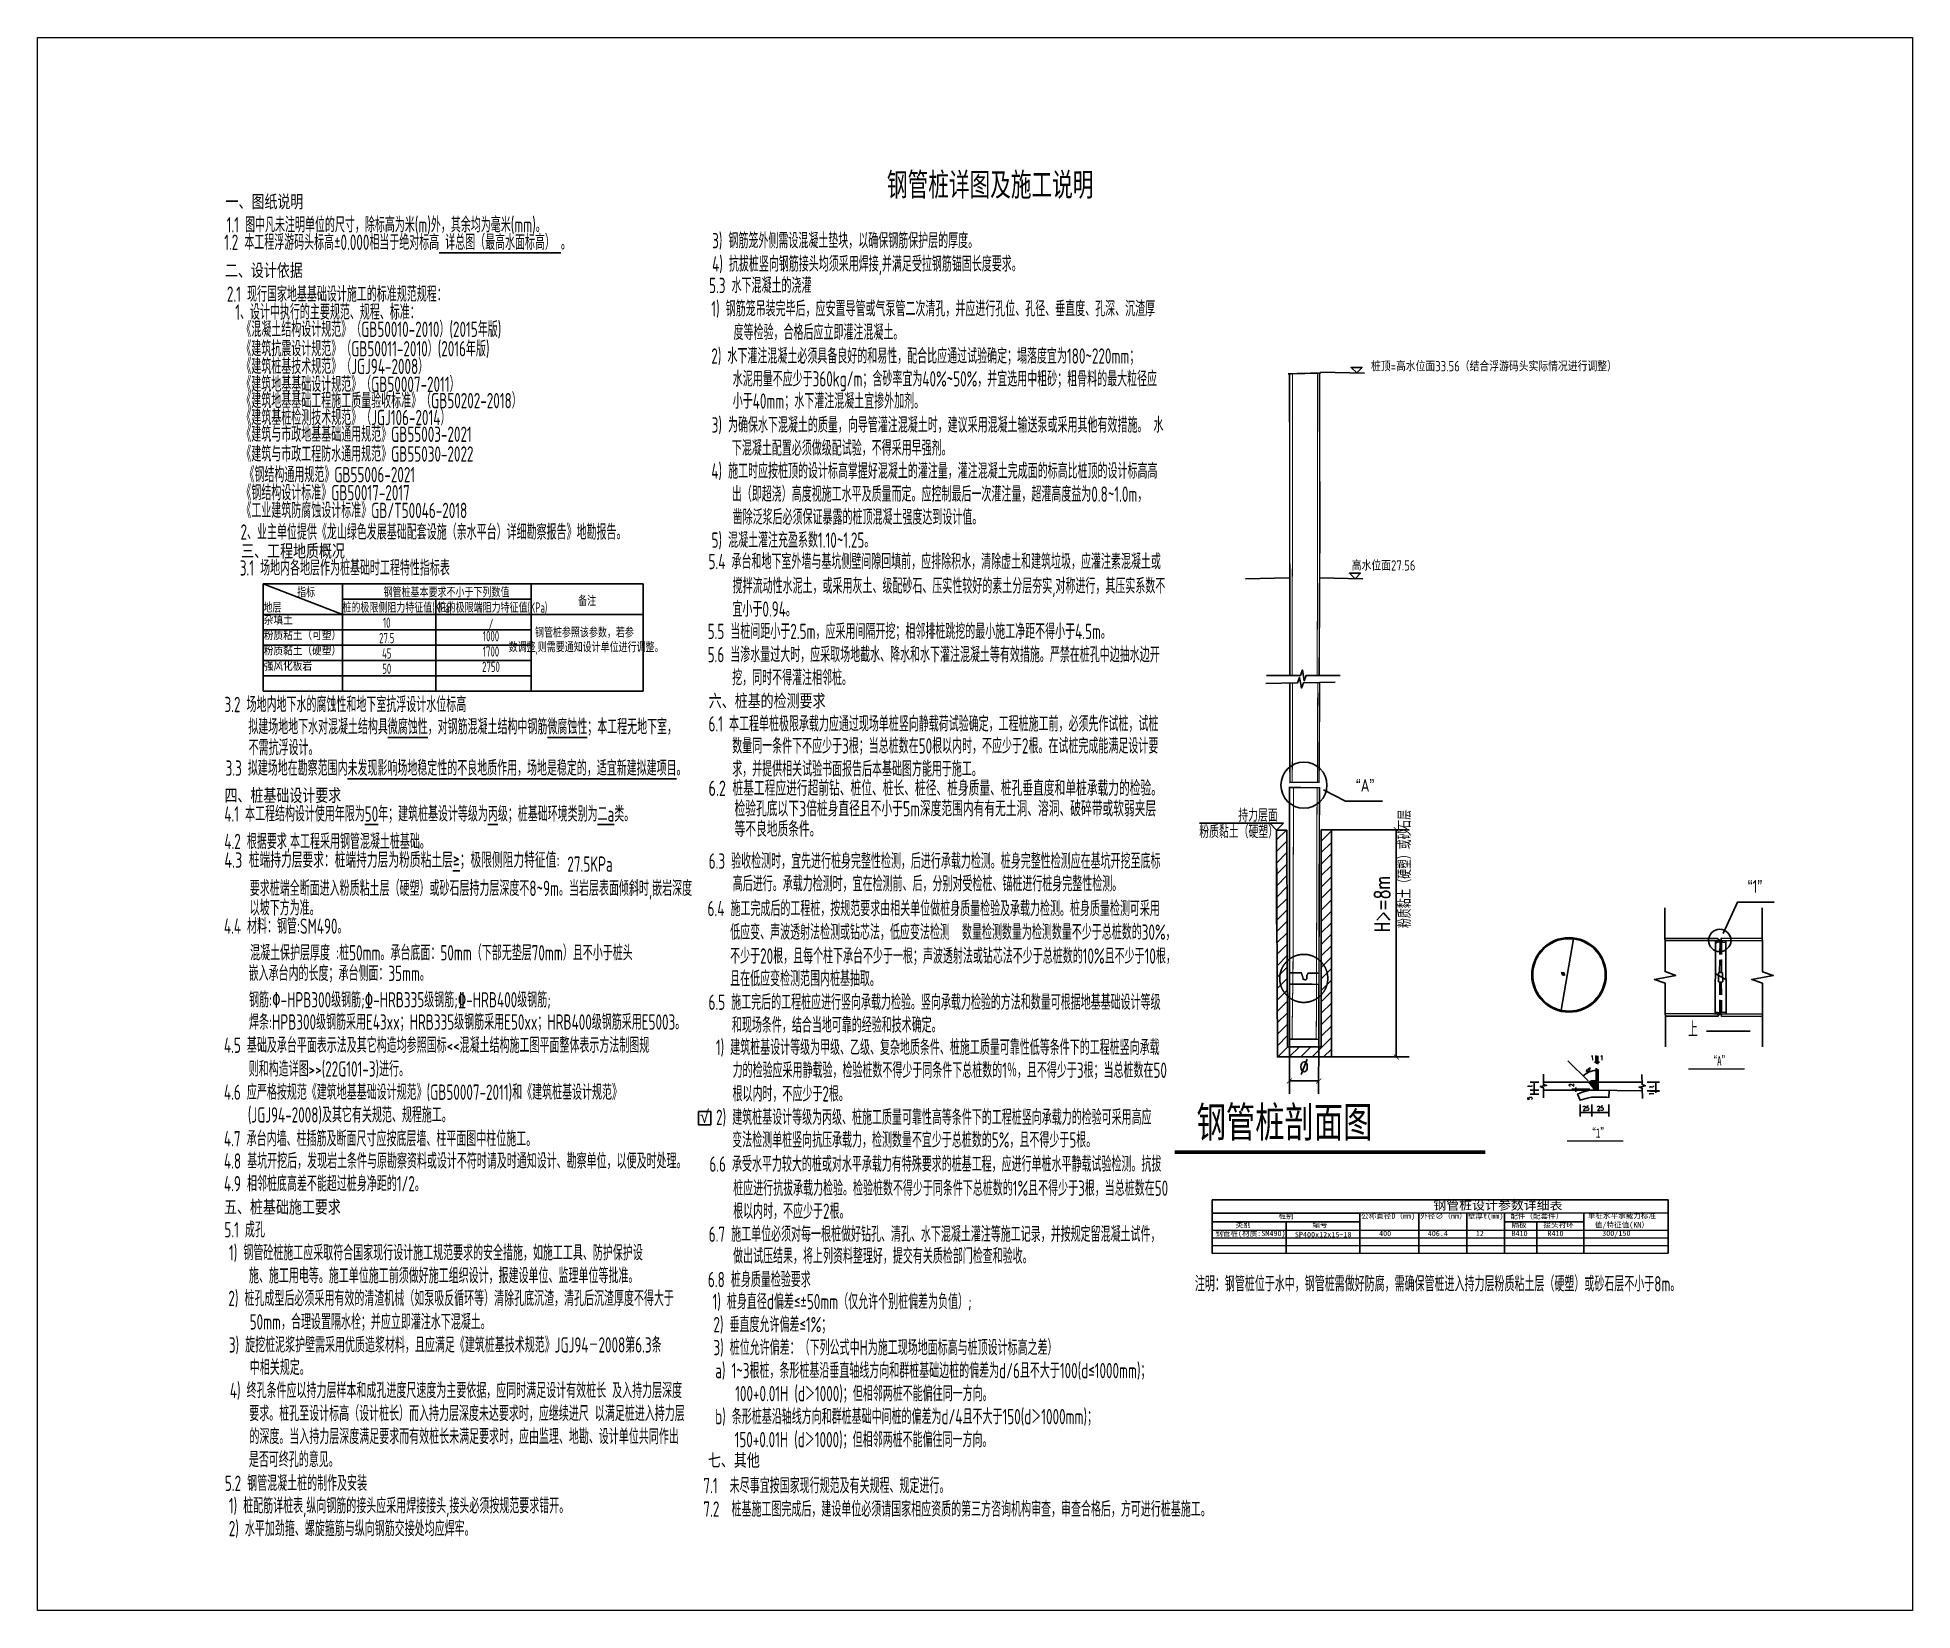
# Model space of a CAD drawing. Header units: millimetres. Extents: x 114090 to 150763, y -7345539 to -7314774.
import ezdxf
from ezdxf.enums import TextEntityAlignment as Align

# ---------------------------------------------------------------- set-up
doc = ezdxf.new("R2010")
doc.units = ezdxf.units.MM
doc.header["$LTSCALE"] = 1000
doc.header["$MEASUREMENT"] = 0
doc.linetypes.add('DASH', pattern=[0.35, 0.25, -0.1])
doc.linetypes.add('x', pattern=[5, 3, -2])
for name, color, linetype in [('001图框', 3, 'Continuous'), ('1', 7, 'Continuous'), ('DIM_LEAD', 3, 'Continuous'), ('DIM_SYMB', 3, 'Continuous'), ('PUB_DIM', 64, 'Continuous'), ('PUB_TEXT', 7, 'Continuous'), ('S-BEAM-DASH', 4, 'DASH'), ('SYMBT', 7, 'Continuous'), ('TEXT', 7, 'Continuous'), ('内衬', 210, 'x'), ('总说明文字', 2, 'Continuous'), ('选择框', 6, 'Continuous')]:
    doc.layers.add(name, color=color, linetype=linetype)
doc.layers.add('独立基础', color=110, linetype='Continuous', lineweight=18)
doc.styles.add('-黑体', font='simhei.ttf', dxfattribs={"width": 0.8})
doc.styles.add('_TCH_DIM', font='SIMPLEX', dxfattribs={"bigfont": 'GBCBIG'})
doc.styles.add('_TCH_DIM_T3', font='SIMPLEX', dxfattribs={"width": 0.705882, "bigfont": 'GBCBIG'})
doc.styles.add('H1', font='')
doc.styles.add('TSSD_Dimension', font='tssdeng.shx', dxfattribs={"width": 0.75, "bigfont": 'Hztxt.shx'})
doc.styles.add('TSSD_NORM', font='Tssdeng.shx', dxfattribs={"width": 0.7, "bigfont": 'hztxt.shx'})
doc.styles.add('XJY-TSSD', font='tssdeng.shx', dxfattribs={"width": 0.7, "bigfont": 'hztxt.shx'})
doc.styles.get('H1').set_extended_font_data('SimSun')
doc.dimstyles.new('_TCH_ARCH&&100', dxfattribs={"dimtxt": 297.5, "dimasz": 100, "dimexe": 250, "dimexo": 0, "dimgap": 126.25, "dimtad": 1, "dimdec": 0, "dimzin": 0, "dimdsep": 46, "dimtxsty": '_TCH_DIM_T3', "dimblk": 'ARCHTICK', "dimcen": 0.09, "dimclrt": 7, "dimazin": 2, "dimtfac": 1, "dimtdec": 0, "dimtix": 1, "dimtmove": 2, "dimatfit": 3, "dimfxl": 100, "dimtolj": 1, "dimtzin": 0, "dimarcsym": 0})
doc.dimstyles.new('_TCH_ARCH&&30', dxfattribs={"dimtxt": 89.25, "dimasz": 30, "dimexe": 75, "dimexo": 90, "dimgap": 37.875, "dimtad": 1, "dimdec": 0, "dimzin": 0, "dimdsep": 46, "dimtxsty": '_TCH_DIM_T3', "dimblk": 'ARCHTICK', "dimcen": 0.09, "dimclrt": 7, "dimazin": 2, "dimtfac": 1, "dimtdec": 0, "dimtix": 1, "dimtmove": 2, "dimatfit": 3, "dimfxl": 30, "dimtolj": 1, "dimtzin": 0, "dimarcsym": 0})

msp = doc.modelspace()

# ---------------------------------------------------------------- texts
at = {"style": 'H1', "width": 0.651}
msp.add_text('钢管桩详图及施工说明', height=455, dxfattribs=at).set_placement((130703.4, -7317877.1))
at = {"color": 7, "linetype": 'ByBlock', "style": 'TSSD_Dimension', "width": 0.8}
for s, height, p in [('桩顶=高水位面33.56（结合浮游码头实际情况进行调整）', 200, (140172.1, -7321302.3)), ('高水位面27.56', 200, (139795.4, -7325199.5)), ('“A”', 250, (139877.7, -7329526.1)), ('“1”', 250, (147539.5, -7331502.8))]:
    msp.add_text(s, height=height, dxfattribs=at).set_placement(p)
at = {"color": 7, "insert": (144422.7, -7334967.5), "char_height": 50, "width": 4.262, "attachment_point": 5, "rotation": 23.00247, "style": '_TCH_DIM'}
msp.add_mtext('\\A1;45°', dxfattribs=at)
at = {"layer": '001图框', "color": 3, "linetype": 'Continuous', "style": 'H1', "width": 0.7}
for s, height, p in [('“A”', 180, (146770.7, -7334880.6)), ('钢管桩剖面图', 600, (136761.8, -7336286.6)), ('“1”', 180, (144399.5, -7336288.6))]:
    msp.add_text(s, height=height, dxfattribs=at).set_placement(p)
at = {"layer": 'PUB_TEXT', "style": '_TCH_DIM', "width": 0.705882}
msp.add_text('上', height=297.5, dxfattribs=at).set_placement((146374.9, -7334321.4))
at = {"layer": 'SYMBT', "color": 2}
for s, insert, char_height, width, attachment_point in [('{\\f宋体|b1|i0|c134;桩别', (138510.4, -7337770.7), 105.833, 2875.5, 2), ('{\\f宋体|b1|i0|c134;公称直径D（mm)', (140506.3, -7337770.7), 105.833, 1433.25, 2), ('{\\f宋体|b1|i0|c134;外径∅（mm）', (141589.1, -7337770.7), 105.833, 1433.25, 2), ('{\\fSimSun|b1|i0|c134|p2;钢管桩设计参数详细表}', (142654.5, -7337514.7), 185.208, 15855.75, 2), ('{\\f宋体|b1|i0|c134;壁厚t(mm)', (142415.1, -7337770.7), 105.833, 731.784, 2), ('{\\f宋体|b1|i0|c134;配件（配套件）', (143414.9, -7337770.7), 105.833, 2875.5, 2), ('{\\f宋体|b1|i0|c134;单桩水平承载力标准值/特征值(KN）', (145079.1, -7337766.2), 105.833, 1433.25, 2), ('{\\fSimSun|b0|i0|c134|p2;钢管桩(材质:SM490)}', (137126.9, -7338111.3), 105.833, 1433.25, 1), ('{\\f宋体|b1|i0|c134;类别', (137524.5, -7337941), 105.833, 1433.25, 1), ('{\\fSimSun|b0|i0|c134|p2;SP400x12x15~18}', (138682.4, -7338132.8), 105.833, 1433.25, 1), ('{\\f宋体|b1|i0|c134;编号', (139026.5, -7337941), 105.833, 1433.25, 1), ('{\\fSimSun|b0|i0|c134|p2;400}', (140329.4, -7338111.3), 105.833, 1433.25, 1), ('{\\fSimSun|b0|i0|c134|p2;406.4}', (141280.8, -7338111.3), 105.833, 1433.25, 1), ('{\\fSimSun|b0|i0|c134|p2;12}', (142221, -7338111.3), 105.833, 1433.25, 1), ('{\\fSimSun|b0|i0|c134|p2;B410}', (142918.4, -7338111.3), 105.833, 1433.25, 1), ('{\\f宋体|b1|i0|c134;隔板', (142918.4, -7337941), 105.833, 1433.25, 1), ('{\\f宋体|b1|i0|c134;接头衬环', (143545.1, -7337941), 105.833, 1433.25, 1), ('{\\fSimSun|b0|i0|c134|p2;R410}', (143622.4, -7338111.3), 105.833, 1433.25, 1), ('{\\fSimSun|b0|i0|c134|p2;300/150}', (144693.1, -7338106.8), 105.833, 1433.25, 1)]:
    msp.add_mtext(s, dxfattribs=dict(at, insert=insert, char_height=char_height, width=width, attachment_point=attachment_point))
at = {"layer": 'TEXT', "style": 'TSSD_NORM', "width": 0.7}
for s, p in [('持力层面', (137576.2, -7330111.9)), ('粉质黏土（硬塑）', (136813.3, -7330432.6))]:
    msp.add_text(s, height=250, dxfattribs=at).set_placement(p)
msp.add_text('粉质黏土（硬塑）或砂石层', height=250, rotation=90, dxfattribs=at).set_placement((140953.9, -7332190))
at = {"layer": '总说明文字', "style": '-黑体', "width": 0.744}
for s, p in [('一、图纸说明', (118529.6, -7318108.5)), ('二、设计依据', (118517.1, -7319452.2)), ('三、工程地质概况', (119088.3, -7324940.8)), ('六、桩基的检测要求', (128360.7, -7327871.8)), ('四、桩基础设计要求', (118888.9, -7329720.8)), ('五、桩基础施工要求', (118879.7, -7337772.1)), ('七、其他', (127710.1, -7342723.4))]:
    msp.add_text(s, height=250, dxfattribs=at).set_placement(p, align=Align.CENTER)
at = {"layer": '总说明文字'}
for s, height, style, width, p in [('1.1 图中凡未注明单位的尺寸，除标高为米(m)外，其余均为毫米(mm)。', 300, 'XJY-TSSD', 0.651, (117789.9, -7318586.3)), ('3) 钢筋笼外侧需设混凝土垫块，以确保钢筋保护层的厚度。', 300, 'XJY-TSSD', 0.651, (127285.5, -7318897)), ('4) 抗拔桩竖向钢筋接头均须采用焊接,并满足受拉钢筋锚固长度要求。', 300, 'XJY-TSSD', 0.651, (127285.5, -7319352.9)), ('5.3 水下混凝土的浇灌', 300, 'XJY-TSSD', 0.651, (127225.2, -7319773.3)), ('2.1 现行国家地基基础设计施工的标准规范规程：', 300, 'XJY-TSSD', 0.651, (117794, -7319943.3)), ('1、设计中执行的主要规范、规程、标准：', 300, 'XJY-TSSD', 0.651, (117957.8, -7320294.3, 0)), ('1) 钢筋笼吊装完毕后，应安置导管或气泵管二次清孔，并应进行孔位、孔径、垂直度、孔深、沉渣厚', 300, 'XJY-TSSD', 0.651, (127269.3, -7320228.3)), ('《混凝土结构设计规范》（GB50010-2010）(2015年版)', 300, 'XJY-TSSD', 0.651, (118077.5, -7320630.9)), ('度等检验，合格后应立即灌注混凝土。', 300, 'XJY-TSSD', 0.651, (127704.9, -7320689.7)), ('《建筑抗震设计规范》（GB50011-2010）(2016年版)', 300, 'XJY-TSSD', 0.651, (118077.5, -7321011)), ('2) 水下灌注混凝土必须具备良好的和易性，配合比应通过试验确定；塌落度宜为180~220mm；', 300, 'XJY-TSSD', 0.651, (127269.3, -7321153.7)), ('《建筑桩基技术规范》（JGJ94-2008）', 300, 'XJY-TSSD', 0.651, (118077.5, -7321356.7)), ('水泥用量不应少于360kg/m；含砂率宜为40%%%~50%%%，并宜选用中粗砂；粗骨料的最大粒径应', 300, 'XJY-TSSD', 0.651, (127688.7, -7321600.7)), ('《建筑地基基础设计规范》（GB50007-2011）', 300, 'XJY-TSSD', 0.651, (118077.5, -7321705.8)), ('《建筑地基基础工程施工质量验收标准》（GB50202-2018）', 300, 'XJY-TSSD', 0.651, (118077.5, -7322026.4)), ('《建筑基桩检测技术规范》（JGJ106-2014）', 300, 'XJY-TSSD', 0.651, (118077.5, -7322356.4)), ('小于40mm；水下灌注混凝土宜掺外加剂。', 300, 'XJY-TSSD', 0.651, (127688.7, -7322034.4)), ('《建筑与市政地基基础通用规范》GB55003-2021', 300, 'XJY-TSSD', 0.651, (118077.5, -7322683.4)), ('《建筑与市政工程防水通用规范》GB55030-2022', 300, 'XJY-TSSD', 0.651, (118077.5, -7323070)), ('《钢结构设计标准》GB50017-2017', 300, 'XJY-TSSD', 0.651, (118077.5, -7323826.7)), ('   《钢结构通用规范》GB55006-2021                     ', 300, 'XJY-TSSD', 0.651, (117782.3, -7323473.7)), ('《工业建筑防腐蚀设计标准》GB/T50046-2018', 300, 'XJY-TSSD', 0.651, (118077.5, -7324173.5)), ('2、业主单位提供《龙山绿色发展基础配套设施（亲水平台）详细勘察报告》地勘报告。', 300, 'XJY-TSSD', 0.651, (118061, -7324595.7, 0)), ('3.1 场地内各地层作为桩基础时工程特性指标表', 300, 'XJY-TSSD', 0.651, (118046.8, -7325298)), ('5.4 承台和地下室外墙与基坑侧壁间隙回填前，应排除积水，清除虚土和建筑垃圾，应灌注素混凝土或', 300, 'XJY-TSSD', 0.651, (127215.1, -7325172.6)), ('搅拌流动性水泥土，或采用灰土、级配砂石、压实性较好的素土分层夯实,对称进行，其压实系数不', 300, 'XJY-TSSD', 0.651, (127687.2, -7325650.4)), ('宜小于0.94。', 300, 'XJY-TSSD', 0.651, (127682.7, -7326102.3)), ('5.5 当桩间距小于2.5m，应采用间隔开挖；相邻排桩跳挖的最小施工净距不得小于4.5m。', 300, 'XJY-TSSD', 0.651, (127197, -7326539.8)), ('5.6 当渗水量过大时，应采取场地截水、降水和水下灌注混凝土等有效措施。严禁在桩孔中边抽水边开', 300, 'XJY-TSSD', 0.651, (127197, -7326993.4)), ('挖，同时不得灌注相邻桩。', 300, 'XJY-TSSD', 0.651, (127677.1, -7327445.2)), ('3.2 场地内地下水的腐蚀性和地下室抗浮设计水位标高', 300, 'XJY-TSSD', 0.651, (117747.3, -7327969.4)), ('6.1 本工程单桩极限承载力应通过现场单桩竖向静载荷试验确定，工程桩施工前，必须先作试桩，试桩', 300, 'XJY-TSSD', 0.651, (127214.2, -7328347.7)), ('数量同一条件下不应少于3根；当总桩数在50根以内时，不应少于2根。在试桩完成能满足设计要', 300, 'XJY-TSSD', 0.651, (127678.2, -7328779)), ('求，并提供相关试验书面报告后本基础图方能用于施工。', 300, 'XJY-TSSD', 0.651, (127678.2, -7329229)), ('4.2 根据要求,本工程采用钢管混凝土桩基础。', 300, 'XJY-TSSD', 0.651, (117744.8, -7330647.7)), ('6.3 验收检测时，宜先进行桩身完整性检测，后进行承载力检测。桩身完整性检测应在基坑开挖至底标', 300, 'XJY-TSSD', 0.651, (127217.8, -7331031.4)), ('高后进行。承载力检测时，宜在检测前、后，分别对受检桩、锚桩进行桩身完整性检测。', 300, 'XJY-TSSD', 0.651, (127689.1, -7331474.9)), ('6.4 施工完成后的工程桩，按规范要求由相关单位做桩身质量检验及承载力检测。桩身质量检测可采用', 300, 'XJY-TSSD', 0.651, (127195.4, -7331960.2)), ('低应变、声波透射法检测或钻芯法，低应变法检测  数量检测数量为检测数量不少于总桩数的30%%%，', 300, 'XJY-TSSD', 0.651, (127638.5, -7332421.2)), ('不少于20根，且每个柱下承台不少于一根；声波透射法或钻芯法不少于总桩数的10%%%且不少于10根，', 300, 'XJY-TSSD', 0.651, (127637.6, -7332888.5)), ('且在低应变检测范围内桩基抽取。', 300, 'XJY-TSSD', 0.651, (127637.6, -7333331.2)), ('钢筋:\x82-HPB300级钢筋;\x83-HRB335级钢筋;\x84-HRB400级钢筋;', 300, 'XJY-TSSD', 0.651, (118227.9, -7333744.9)), ('6.5 施工完后的工程桩应进行竖向承载力检验。竖向承载力检验的方法和数量可根据地基基础设计等级', 300, 'XJY-TSSD', 0.651, (127214.3, -7333791.6)), ('焊条:HPB300级钢筋采用E43xx；HRB335级钢筋采用E50xx；HRB400级钢筋采用E5003。', 300, 'XJY-TSSD', 0.651, (118227.9, -7334179.3)), ('和现场条件，结合当地可靠的经验和技术确定。', 300, 'XJY-TSSD', 0.651, (127672.7, -7334237.9)), ('4.5 基础及承台平面表示法及其它构造均参照国标<<混凝土结构施工图平面整体表示方法制图规', 300, 'XJY-TSSD', 0.651, (117737, -7334633.8)), ('则和构造详图>>(22G101-3)进行。 ', 300, 'XJY-TSSD', 0.651, (118222.3, -7335097.1)), ('4.6 应严格按规范《建筑地基基础设计规范》(GB50007-2011)和《建筑桩基设计规范》', 300, 'XJY-TSSD', 0.651, (117737, -7335551.4)), ('(JGJ94-2008)及其它有关规范、规程施工。', 300, 'XJY-TSSD', 0.651, (118204.4, -7335995.9)), ('√', 250, 'TSSD_NORM', 0.93, (127046.2, -7336002.1)), ('4.7 承台内墙、柱插筋及断面尺寸应按底层墙、柱平面图中柱位施工。 ', 300, 'XJY-TSSD', 0.651, (117737, -7336461.5)), ('4.8 基坑开挖后，发现岩土条件与原勘察资料或设计不符时请及时通知设计、勘察单位，以便及时处理。 ', 300, 'XJY-TSSD', 0.651, (117737, -7336897.5)), ('6.6 承受水平力较大的桩或对水平承载力有特殊要求的桩基工程，应进行单桩水平静载试验检测。抗拔', 300, 'XJY-TSSD', 0.651, (127230.9, -7336957.9)), ('4.9 相邻桩底高差不能超过桩身净距的1/2。', 300, 'XJY-TSSD', 0.651, (117737, -7337341.2)), ('桩应进行抗拔承载力检验。检验桩数不得少于同条件下总桩数的1%%%且不得少于3根，当总桩数在50', 300, 'XJY-TSSD', 0.651, (127696.5, -7337430)), ('根以内时，不应少于2根。', 300, 'XJY-TSSD', 0.651, (127696.5, -7337880)), ('5.1 成孔', 300, 'XJY-TSSD', 0.651, (117745.7, -7338241.3)), ('6.7 施工单位必须对每一根桩做好钻孔、清孔、水下混凝土灌注等施工记录，并按规定留混凝土试件，', 300, 'XJY-TSSD', 0.651, (127218.7, -7338329.2)), ('1) 钢管砼桩施工应采取符合国家现行设计施工规范要求的安全措施，如施工工具、防护保护设', 300, 'XJY-TSSD', 0.651, (117835.7, -7338692.2)), ('做出试压结果，将上列资料整理好，提交有关质检部门检查和验收。', 300, 'XJY-TSSD', 0.651, (127695, -7338756.3)), ('施、施工用电等。施工单位施工前须做好施工组织设计，报建设单位、监理单位等批准。', 300, 'XJY-TSSD', 0.651, (118226.4, -7339140.1)), ('6.8 桩身质量检验要求', 300, 'XJY-TSSD', 0.651, (127202.8, -7339217)), ('2) 桩孔成型后必须采用有效的清渣机械（如泵吸反循环等）清除孔底沉渣，清孔后沉渣厚度不得大于', 300, 'XJY-TSSD', 0.651, (117823.7, -7339584.3)), ('注明：钢管桩位于水中，钢管桩需做好防腐，需确保管桩进入持力层粉质粘土层（硬塑）或砂石层不小于8m。', 300, 'XJY-TSSD', 0.651, (136727.8, -7339299.8)), ('1) 桩身直径d偏差≤%%P50mm（仅允许个别桩偏差为负值）;', 300, 'XJY-TSSD', 0.651, (127293.5, -7339647.3)), ('50mm，合理设置隔水栓；并应立即灌注水下混凝土。', 300, 'XJY-TSSD', 0.651, (118239.9, -7340043.7)), ('2) 垂直度允许偏差≤1%%%；', 300, 'XJY-TSSD', 0.651, (127310.4, -7340097.3)), ('3) 旋挖桩泥浆护壁需采用优质造浆材料，且应满足《建筑桩基技术规范》JGJ94－2008第6.3条', 300, 'XJY-TSSD', 0.651, (117832.7, -7340494.4)), ('3) 桩位允许偏差：（下列公式中H为施工现场地面标高与桩顶设计标高之差）', 300, 'XJY-TSSD', 0.651, (127310.4, -7340547.3)), ('中相关规定。', 300, 'XJY-TSSD', 0.651, (118242.6, -7340935.8)), ('a) 1~3根桩，条形桩基沿垂直轴线方向和群桩基础边桩的偏差为d/6且不大于100(d≤1000mm)；', 300, 'XJY-TSSD', 0.651, (127344.6, -7340997.3, 65.7)), ('4) 终孔条件应以持力层样本和成孔进度尺速度为主要依据，应同时满足设计有效桩长 及入持力层深度', 300, 'XJY-TSSD', 0.651, (117852.3, -7341386.6)), ('100+0.01H (d＞1000)；但相邻两桩不能偏往同一方向。', 300, 'XJY-TSSD', 0.651, (127735.6, -7341447.3)), ('要求。桩孔至设计标高（设计桩长）而入持力层深度未达要求时，应继续进尺 以满足桩进入持力层', 300, 'XJY-TSSD', 0.651, (118232.6, -7341836.6)), ('b) 条形桩基沿轴线方向和群桩基础中间桩的偏差为d/4且不大于150(d＞1000mm)；', 300, 'XJY-TSSD', 0.651, (127344.6, -7341897.3)), ('的深度。当入持力层深度满足要求而有效桩长未满足要求时，应由监理、地勘、设计单位共同作出', 300, 'XJY-TSSD', 0.651, (118235, -7342286.6)), ('150+0.01H (d＞1000)；但相邻两桩不能偏往同一方向。', 300, 'XJY-TSSD', 0.651, (127724.2, -7342347.2)), ('是否可终孔的意见。', 300, 'XJY-TSSD', 0.651, (118224.7, -7342736.6)), ('5.2 钢管混凝土桩的制作及安装', 300, 'XJY-TSSD', 0.651, (117755.3, -7343200.9)), ('7.1  未尽事宜按国家现行规范及有关规程、规定进行。', 300, 'XJY-TSSD', 0.651, (127114.2, -7343247.2)), ('1) 桩配筋详桩表,纵向钢筋的接头应采用焊接接头,接头必须按规范要求错开。', 300, 'XJY-TSSD', 0.651, (117831.8, -7343640.4)), ('7.2  桩基施工图完成后，建设单位必须请国家相应资质的第三方咨询机构审查，审查合格后，方可进行桩基施工。', 300, 'XJY-TSSD', 0.651, (127114.2, -7343705.7)), ('2) 水平加劲箍、螺旋箍筋与纵向钢筋交接处均应焊牢。', 300, 'XJY-TSSD', 0.651, (117831.8, -7344085.7))]:
    msp.add_text(s, height=height, dxfattribs=dict(at, style=style, width=width)).set_placement(p)
at = {"layer": '总说明文字', "color": 2, "style": 'XJY-TSSD'}
for s, height, width, p in [('1.2 本工程浮游码头标高%%P0.000相当于绝对标高%%U 详总图（最高水面标高） %%U。', 300, 0.65, (117741.8, -7319018.6)), ('杂填土', 200, 0.7, (118516.3, -7326320.8)), ('粉质粘土（可塑）', 200, 0.7, (118516.3, -7326620.8)), ('粉质黏土（硬塑）', 200, 0.7, (118515.5, -7326920.8)), ('强风化板岩', 200, 0.7, (118515.5, -7327220.8)), ('6.2 桩基工程应进行超前钻、桩位、桩长、桩径、桩身质量、桩孔垂直度和单桩承载力的检验。', 300, 0.7, (127214.2, -7329697.7)), ('    检验孔底以下3倍桩身直径且不小于5m深度范围内有有无土洞、溶洞、破碎带或软弱夹层', 300, 0.7, (127214.2, -7330097.7)), ('4.1 本工程结构设计使用年限为%%U50%%U年；建筑桩基设计等级为%%U丙%%U级；桩基础环境类别为%%U二a%%U类。', 300, 0.65, (117744.8, -7330199.1)), ('    等不良地质条件。', 300, 0.7, (127214.2, -7330497.7)), ('4.4 材料：钢管:SM490。', 300, 0.65, (117736.9, -7332394.7))]:
    msp.add_text(s, height=height, dxfattribs=dict(at, width=width)).set_placement(p, align=Align.BOTTOM_LEFT)
at = {"layer": '总说明文字', "color": 4, "style": 'XJY-TSSD', "width": 0.651}
for s, p in [('3) 为确保水下混凝土的质量，向导管灌注混凝土时，建议采用混凝土输送泵或采用其他有效措施。 水', (127276.9, -7322502.4)), ('下混凝土配置必须做级配试验，不得采用早强剂。', (127672, -7322954.6)), ('4) 施工时应按桩顶的设计标高掌握好混凝土的灌注量，灌注混凝土完成面的标高比桩顶的设计标高高', (127269.3, -7323402.4)), ('出（即超浇）高度视施工水平及质量而定。应控制最后一次灌注量，超灌高度益为0.8~1.0m，', (127670.1, -7323854.6)), (' 凿除泛浆后必须保证暴露的桩顶混凝土强度达到设计值。', (127568.3, -7324304.6)), ('5) 混凝土灌注充盈系数1.10~1.25。', (127273.4, -7324754.6))]:
    msp.add_text(s, height=300, dxfattribs=at).set_placement(p)
at = {"layer": '总说明文字', "color": 2, "style": 'XJY-TSSD'}
for s, height, width, p in [('指标', 200, 0.651, (119168.4, -7325722.9)), ('钢管桩基本要求不小于下列数值', 200, 0.651, (120859.6, -7325722.9)), ('地层', 200, 0.651, (118508.4, -7326023.4)), ('桩的极限侧阻力特征值(KPa)', 200, 0.651, (120053.7, -7326022.9)), ('桩的极限端阻力特征值(KPa)', 200, 0.651, (121917.4, -7326022.9)), ('拟建场地地下水对混凝土结构具%%U微腐蚀性%%U，对钢筋混凝土结构中钢筋%%U微腐蚀性%%U；本工程无地下室，', 300, 0.65, (118212.7, -7328404.3)), ('不需抗浮设计。', 300, 0.65, (118221.7, -7328812.6)), ('要求桩端全断面进入粉质粘土层（硬塑）或砂石层持力层深度不8~9m。当岩层表面倾斜时,嵌岩深度', 300, 0.651, (118241.9, -7331564.9)), ('以坡下方为准。', 300, 0.651, (118241.9, -7331946.9)), (' 混凝土保护层厚度 :桩50mm。承台底面：50mm（下部无垫层70mm）且不小于桩头', 300, 0.651, (118129.9, -7332825.9)), (' 嵌入承台内的长度；承台侧面：35mm。', 300, 0.651, (118100.8, -7333227.8)), ('1) 建筑桩基设计等级为甲级、乙级、复杂地质条件、桩施工质量可靠性低等条件下的工程桩竖向承载', 300, 0.651, (127357.7, -7334676.1)), ('力的检验应采用静载验，检验桩数不得少于同条件下总桩数的1％，且不得少于3根；当总桩数在50', 300, 0.651, (127685.8, -7335122.4)), ('根以内时，不应少于2根。', 300, 0.651, (127684.5, -7335584.9)), ('2) 建筑桩基设计等级为丙级、桩施工质量可靠性高等条件下的工程桩竖向承载力的检验可采用高应', 300, 0.651, (127362.3, -7336043)), ('变法检测单桩竖向抗压承载力，检测数量不宜少于总桩数的5%%%，且不得少于5根。', 300, 0.651, (127677.8, -7336485.6))]:
    msp.add_text(s, height=height, dxfattribs=dict(at, width=width)).set_placement(p)
at = {"layer": '总说明文字', "color": 2, "style": 'XJY-TSSD', "width": 0.651}
for s, height, p in [('备注', 200, (124840.5, -7325891.2)), ('27.5', 200, (120920.8, -7326620)), ('10', 200, (120920.8, -7326320)), ('1000', 200, (122960.2, -7326582.5)), ('/', 200, (122960.2, -7326345)), ('钢管桩参照该参数，若参', 200, (124787.3, -7326510.3)), ('45', 200, (120920.8, -7326920)), ('1700', 200, (122960.2, -7326882.5)), ('数调整,则需要通知设计单位进行调整。', 200, (124819.8, -7326797)), ('50', 200, (120920.8, -7327220)), ('2750', 200, (122960.2, -7327182.5)), ('27.5KPa', 300, (124896.9, -7331092))]:
    msp.add_text(s, height=height, dxfattribs=at).set_placement(p, align=Align.CENTER)
at = {"layer": '总说明文字', "style": 'XJY-TSSD'}
for s, width, p in [('3.3 拟建场地在勘察范围内%%U未发现影响场地稳定性的不良地质作用，场地是稳定的，适宜新建拟建项目%%U。', 0.65, (117769.6, -7329303.1)), ('4.3 桩端持力层要求：桩端持力层为粉质粘土层%%U%%147%%142%%U%%143；极限侧阻力特征值:', 0.7, (117744.8, -7331102))]:
    msp.add_text(s, height=300, dxfattribs=dict(at, width=width)).set_placement(p, align=Align.BOTTOM_LEFT)

# ---------------------------------------------------------------- blocks, each defined once
blk = doc.blocks.new('_ARCHTICK')
at = {"color": 0, "linetype": 'ByBlock', "const_width": 0.15}
blk.add_lwpolyline([(-0.5, -0.5), (0.5, 0.5)], dxfattribs=at)
blk = doc.blocks.new('*D1')
at = {"layer": 'Defpoints', "color": 0, "transparency": 16777216}
for p in [(138578, -7334365), (139150, -7334367), (139148, -7335183)]:
    blk.add_point(p, dxfattribs=at)
at = {"layer": 'PUB_DIM', "color": 0, "lineweight": -2, "transparency": 16777216}
for p, q in [((138578, -7334365), (138576, -7335431)), ((139150, -7334367), (139148, -7335433)), ((138576, -7335181), (139148, -7335183))]:
    blk.add_line(p, q, dxfattribs=at)
at = {"layer": 'PUB_DIM', "color": 0, "lineweight": -2, "transparency": 16777216, "xscale": 100, "yscale": 100, "zscale": 100}
for p, rotation in [((138576, -7335181), 179.8427805108645), ((139148, -7335183), 359.8427805108645)]:
    blk.add_blockref('_ARCHTICK', p, dxfattribs=dict(at, rotation=rotation))
at = {"layer": 'PUB_DIM', "color": 7, "transparency": 16777216, "insert": (138863, -7334907), "char_height": 297.5, "attachment_point": 5, "rotation": 359.8428, "style": '_TCH_DIM_T3'}
blk.add_mtext('\\A1;∅', dxfattribs=at)
blk = doc.blocks.new('*D2')
at = {"layer": 'Defpoints', "color": 0, "transparency": 16777216}
for p in [(144131, -7332404), (144164, -7332410), (143925, -7333806)]:
    blk.add_point(p, dxfattribs=at)
at = {"layer": 'PUB_DIM', "color": 0, "lineweight": -2, "transparency": 16777216}
for p, q in [((143891, -7333800), (144131, -7332404)), ((144076, -7332394), (144057, -7332391)), ((143836, -7333790), (143817, -7333787))]:
    blk.add_line(p, q, dxfattribs=at)
at = {"layer": 'PUB_DIM', "color": 0, "lineweight": -2, "transparency": 16777216, "xscale": 30, "yscale": 30, "zscale": 30}
for p, rotation in [((144131, -7332404), 80.26263921962568), ((143891, -7333800), 260.2626392196257)]:
    blk.add_blockref('_ARCHTICK', p, dxfattribs=dict(at, rotation=rotation))
at = {"layer": 'PUB_DIM', "color": 7, "transparency": 16777216, "insert": (143930, -7333088), "char_height": 89.2, "attachment_point": 5, "rotation": 80.2626, "style": '_TCH_DIM_T3'}
blk.add_mtext('\\A1;∅', dxfattribs=at)
blk = doc.blocks.new('*D3')
at = {"layer": 'Defpoints', "color": 0, "transparency": 16777216}
for p in [(145539, -7335374), (145539, -7335382), (145741, -7335375)]:
    blk.add_point(p, dxfattribs=at)
at = {"layer": 'PUB_DIM', "color": 0, "lineweight": -2, "transparency": 16777216}
for p, q in [((145629, -7335374), (145816, -7335375)), ((145629, -7335382), (145816, -7335383)), ((145741, -7335375), (145741, -7335345)), ((145741, -7335383), (145741, -7335375)), ((145741, -7335383), (145741, -7335413))]:
    blk.add_line(p, q, dxfattribs=at)
at = {"layer": 'PUB_DIM', "color": 0, "lineweight": -2, "transparency": 16777216, "xscale": 30, "yscale": 30, "zscale": 30}
for p, rotation in [((145741, -7335375), 269.8467266399898), ((145741, -7335383), 89.84672663998981)]:
    blk.add_blockref('_ARCHTICK', p, dxfattribs=dict(at, rotation=rotation))
at = {"layer": 'PUB_DIM', "color": 7, "transparency": 16777216, "insert": (145658, -7335433), "char_height": 89.2, "attachment_point": 5, "rotation": 89.8467, "style": '_TCH_DIM_T3'}
blk.add_mtext('\\A1;1', dxfattribs=at)
blk = doc.blocks.new('*D4')
at = {"layer": 'Defpoints', "color": 0, "transparency": 16777216}
for p in [(144178, -7335343), (144543, -7335344), (144543, -7335365)]:
    blk.add_point(p, dxfattribs=at)
at = {"layer": 'PUB_DIM', "color": 0, "lineweight": -2, "transparency": 16777216}
for p, q in [((144453, -7335364), (144102, -7335363)), ((144453, -7335344), (144103, -7335343)), ((144177, -7335363), (144178, -7335343)), ((144177, -7335363), (144177, -7335393)), ((144178, -7335343), (144178, -7335313))]:
    blk.add_line(p, q, dxfattribs=at)
at = {"layer": 'PUB_DIM', "color": 0, "lineweight": -2, "transparency": 16777216, "xscale": 30, "yscale": 30, "zscale": 30}
for p, rotation in [((144178, -7335343), 269.7824894710749), ((144177, -7335363), 89.7824894710749)]:
    blk.add_blockref('_ARCHTICK', p, dxfattribs=dict(at, rotation=rotation))
at = {"layer": 'PUB_DIM', "color": 7, "transparency": 16777216, "insert": (144095, -7335262), "char_height": 89.2, "attachment_point": 5, "rotation": 89.7825, "style": '_TCH_DIM_T3'}
blk.add_mtext('\\A1;2', dxfattribs=at)
blk = doc.blocks.new('*D5')
at = {"layer": 'Defpoints', "color": 0, "transparency": 16777216}
for p in [(143362, -7335206), (143544, -7335206), (143543, -7335361)]:
    blk.add_point(p, dxfattribs=at)
at = {"layer": 'PUB_DIM', "color": 0, "lineweight": -2, "transparency": 16777216}
for p, q in [((143454, -7335206), (143287, -7335205)), ((143362, -7335360), (143362, -7335206)), ((143453, -7335361), (143287, -7335360))]:
    blk.add_line(p, q, dxfattribs=at)
at = {"layer": 'PUB_DIM', "color": 0, "lineweight": -2, "transparency": 16777216, "xscale": 30, "yscale": 30, "zscale": 30}
for p, rotation in [((143362, -7335206), 89.78248947107723), ((143362, -7335360), 269.7824894710773)]:
    blk.add_blockref('_ARCHTICK', p, dxfattribs=dict(at, rotation=rotation))
at = {"layer": 'PUB_DIM', "color": 7, "transparency": 16777216, "insert": (143280, -7335283), "char_height": 89.2, "attachment_point": 5, "rotation": 89.7825, "style": '_TCH_DIM_T3'}
blk.add_mtext('\\A1;t', dxfattribs=at)
blk = doc.blocks.new('*D6')
at = {"layer": 'Defpoints', "color": 0, "transparency": 16777216}
for p in [(143362, -7335360), (143543, -7335361), (143543, -7335441)]:
    blk.add_point(p, dxfattribs=at)
at = {"layer": 'PUB_DIM', "color": 0, "lineweight": -2, "transparency": 16777216}
for p, q in [((143453, -7335440), (143286, -7335440)), ((143453, -7335361), (143287, -7335360)), ((143361, -7335440), (143362, -7335360))]:
    blk.add_line(p, q, dxfattribs=at)
at = {"layer": 'PUB_DIM', "color": 0, "lineweight": -2, "transparency": 16777216, "xscale": 30, "yscale": 30, "zscale": 30}
for p, rotation in [((143362, -7335360), 89.78248947106536), ((143361, -7335440), 269.7824894710654)]:
    blk.add_blockref('_ARCHTICK', p, dxfattribs=dict(at, rotation=rotation))
at = {"layer": 'PUB_DIM', "color": 7, "transparency": 16777216, "insert": (143279, -7335521), "char_height": 89.2, "attachment_point": 5, "rotation": 89.7825, "style": '_TCH_DIM_T3'}
blk.add_mtext('\\A1;5', dxfattribs=at)
blk = doc.blocks.new('*D7')
at = {"layer": 'Defpoints', "color": 0, "transparency": 16777216}
for p in [(145480, -7335208), (145742, -7335209), (145480, -7335374)]:
    blk.add_point(p, dxfattribs=at)
at = {"layer": 'PUB_DIM', "color": 0, "lineweight": -2, "transparency": 16777216}
for p, q in [((145570, -7335208), (145817, -7335209)), ((145741, -7335375), (145742, -7335209)), ((145570, -7335374), (145816, -7335375))]:
    blk.add_line(p, q, dxfattribs=at)
at = {"layer": 'PUB_DIM', "color": 0, "lineweight": -2, "transparency": 16777216, "xscale": 30, "yscale": 30, "zscale": 30}
for p, rotation in [((145742, -7335209), 89.84672663980614), ((145741, -7335375), 269.8467266398062)]:
    blk.add_blockref('_ARCHTICK', p, dxfattribs=dict(at, rotation=rotation))
at = {"layer": 'PUB_DIM', "color": 7, "transparency": 16777216, "insert": (145659, -7335292), "char_height": 89.2, "attachment_point": 5, "rotation": 89.8467, "style": '_TCH_DIM_T3'}
blk.add_mtext('\\A1;t', dxfattribs=at)
blk = doc.blocks.new('*D8')
at = {"layer": 'Defpoints', "color": 0, "transparency": 16777216}
for p in [(144262, -7335550), (144490, -7335550), (144490, -7335801)]:
    blk.add_point(p, dxfattribs=at)
at = {"layer": 'PUB_DIM', "color": 0, "lineweight": -2, "transparency": 16777216}
for p, q in [((144262, -7335640), (144262, -7335876)), ((144262, -7335801), (144490, -7335801)), ((144490, -7335640), (144490, -7335876))]:
    blk.add_line(p, q, dxfattribs=at)
at = {"layer": 'PUB_DIM', "color": 0, "lineweight": -2, "transparency": 16777216, "xscale": 30, "yscale": 30, "zscale": 30, "rotation": 180}
blk.add_blockref('_ARCHTICK', (144262, -7335801), dxfattribs=at)
at = {"layer": 'PUB_DIM', "color": 0, "lineweight": -2, "transparency": 16777216, "xscale": 30, "yscale": 30, "zscale": 30}
blk.add_blockref('_ARCHTICK', (144490, -7335801), dxfattribs=at)
at = {"layer": 'PUB_DIM', "color": 7, "transparency": 16777216, "insert": (144376, -7335718), "char_height": 89.2, "attachment_point": 5, "style": '_TCH_DIM_T3'}
blk.add_mtext('\\A1;25', dxfattribs=at)
blk = doc.blocks.new('*D9')
at = {"layer": 'Defpoints', "color": 0, "transparency": 16777216}
for p in [(144490, -7335550), (144825, -7335550), (144825, -7335801)]:
    blk.add_point(p, dxfattribs=at)
at = {"layer": 'PUB_DIM', "color": 0, "lineweight": -2, "transparency": 16777216}
for p, q in [((144490, -7335640), (144490, -7335876)), ((144490, -7335801), (144825, -7335801)), ((144825, -7335640), (144825, -7335876))]:
    blk.add_line(p, q, dxfattribs=at)
at = {"layer": 'PUB_DIM', "color": 0, "lineweight": -2, "transparency": 16777216, "xscale": 30, "yscale": 30, "zscale": 30, "rotation": 180}
blk.add_blockref('_ARCHTICK', (144490, -7335801), dxfattribs=at)
at = {"layer": 'PUB_DIM', "color": 0, "lineweight": -2, "transparency": 16777216, "xscale": 30, "yscale": 30, "zscale": 30}
blk.add_blockref('_ARCHTICK', (144825, -7335801), dxfattribs=at)
at = {"layer": 'PUB_DIM', "color": 7, "transparency": 16777216, "insert": (144657, -7335718), "char_height": 89.2, "attachment_point": 5, "style": '_TCH_DIM_T3'}
blk.add_mtext('\\A1;25', dxfattribs=at)
blk = doc.blocks.new('*D10')
at = {"layer": 'Defpoints', "color": 0, "transparency": 16777216}
for p in [(144572, -7334839), (144591, -7334813), (144591, -7334839)]:
    blk.add_point(p, dxfattribs=at)
at = {"layer": 'PUB_DIM', "color": 0, "lineweight": -2, "transparency": 16777216}
for p, q in [((144572, -7334813), (144542, -7334814)), ((144571, -7334749), (144571, -7334738)), ((144572, -7334813), (144591, -7334813)), ((144590, -7334749), (144590, -7334738)), ((144591, -7334813), (144621, -7334812))]:
    blk.add_line(p, q, dxfattribs=at)
at = {"layer": 'PUB_DIM', "color": 0, "lineweight": -2, "transparency": 16777216, "xscale": 30, "yscale": 30, "zscale": 30}
for p, rotation in [((144572, -7334813), 0.9825447662995489), ((144591, -7334813), 180.9825447662996)]:
    blk.add_blockref('_ARCHTICK', p, dxfattribs=dict(at, rotation=rotation))
at = {"layer": 'PUB_DIM', "color": 7, "transparency": 16777216, "insert": (144497, -7334732), "char_height": 89.2, "attachment_point": 5, "rotation": 0.9825, "style": '_TCH_DIM_T3'}
blk.add_mtext('\\A1;1', dxfattribs=at)
blk = doc.blocks.new('*D11')
at = {"layer": 'Defpoints', "color": 0, "transparency": 16777216}
for p in [(144591, -7334839), (144610, -7334812), (144610, -7334838)]:
    blk.add_point(p, dxfattribs=at)
at = {"layer": 'PUB_DIM', "color": 0, "lineweight": -2, "transparency": 16777216}
for p, q in [((144591, -7334813), (144561, -7334813)), ((144590, -7334749), (144590, -7334738)), ((144591, -7334813), (144610, -7334812)), ((144609, -7334748), (144608, -7334737)), ((144610, -7334812), (144640, -7334812))]:
    blk.add_line(p, q, dxfattribs=at)
at = {"layer": 'PUB_DIM', "color": 0, "lineweight": -2, "transparency": 16777216, "xscale": 30, "yscale": 30, "zscale": 30}
for p, rotation in [((144591, -7334813), 0.9825447648690133), ((144610, -7334812), 180.982544764869)]:
    blk.add_blockref('_ARCHTICK', p, dxfattribs=dict(at, rotation=rotation))
at = {"layer": 'PUB_DIM', "color": 7, "transparency": 16777216, "insert": (144682, -7334729), "char_height": 89.2, "attachment_point": 5, "rotation": 0.9825, "style": '_TCH_DIM_T3'}
blk.add_mtext('\\A1;1', dxfattribs=at)
blk = doc.blocks.new('*D20')
at = {"layer": 'Defpoints', "color": 0, "transparency": 16777216}
for p in [(139400, -7330269), (140667, -7330269), (139400, -7334712)]:
    blk.add_point(p, dxfattribs=at)
at = {"layer": 'PUB_DIM', "color": 0, "lineweight": -2, "transparency": 16777216}
for p, q in [((139400, -7330269), (140917, -7330269)), ((140667, -7334712), (140667, -7330269)), ((139400, -7334712), (140917, -7334712))]:
    blk.add_line(p, q, dxfattribs=at)
at = {"layer": 'PUB_DIM', "color": 0, "lineweight": -2, "transparency": 16777216, "xscale": 100, "yscale": 100, "zscale": 100}
for p, rotation in [((140667, -7330269), 90), ((140667, -7334712), 270)]:
    blk.add_blockref('_ARCHTICK', p, dxfattribs=dict(at, rotation=rotation))
at = {"layer": 'PUB_DIM', "color": 7, "transparency": 16777216, "insert": (140392, -7331723), "char_height": 297.5, "attachment_point": 5, "rotation": 90, "style": '_TCH_DIM_T3'}
blk.add_mtext('\\A1;H>=8m', dxfattribs=at)

# ---------------------------------------------------------------- dimensions: what is measured, and where the dimension line sits
at = {"layer": 'PUB_DIM'}
for base, p1, p2, angle, text, dimstyle, picture, middle, dimtype in [((140666.6, -7330269.1), (139400.3, -7334711.9), (139400.3, -7330269.1), 90, 'H>=8m', '_TCH_ARCH&&100', '*D20', (140391.6, -7331722.8), 161), ((144591, -7334812.7), (144572.4, -7334839), (144591.4, -7334838.7), 0.98254, '1', '_TCH_ARCH&&30', '*D10', (144497, -7334731.8), 129), ((144609.7, -7334812.4), (144591.4, -7334838.7), (144610.2, -7334838.3), 0.98254, '1', '_TCH_ARCH&&30', '*D11', (144681.8, -7334728.6), 129), ((144177.5, -7335343.1), (144542.5, -7335364.7), (144542.6, -7335344.5), 89.78249, '2', '_TCH_ARCH&&30', '*D4', (144095.3, -7335261.8), 129), ((143361.8, -7335360.2), (143542.8, -7335440.5), (143543.1, -7335360.9), 89.78249, '5', '_TCH_ARCH&&30', '*D6', (143278.7, -7335520.5), 129), ((145741.1, -7335374.8), (145539.1, -7335382), (145539.1, -7335374.3), 89.84673, '1', '_TCH_ARCH&&30', '*D3', (145658.4, -7335433.4), 129)]:
    dim = msp.add_linear_dim(base=base, p1=p1, p2=p2, angle=angle, text=text, dimstyle=dimstyle, dxfattribs=at)
    dim.commit()
    dim.dimension.update_dxf_attribs({"geometry": picture, "text_midpoint": middle, "dimtype": dimtype})
for p1, p2, distance, text, dimstyle, picture, middle in [((143924.9, -7333805.7), (144164.5, -7332409.6), 34, '∅', '_TCH_ARCH&&30', '*D2', (143929.9, -7333088)), ((138578.5, -7334365.4), (139150.5, -7334366.9), -815.8, '∅', '_TCH_ARCH&&100', '*D1', (138863, -7334906.9)), ((143543.1, -7335360.9), (143543.7, -7335206.4), 181.3, 't', '_TCH_ARCH&&30', '*D5', (143279.6, -7335282.6)), ((145479.7, -7335374.1), (145480.2, -7335208.1), -261.3, 't', '_TCH_ARCH&&30', '*D7', (145658.8, -7335291.6)), ((144262.1, -7335550), (144489.9, -7335550), -250.7, '25', '_TCH_ARCH&&30', '*D8', (144376, -7335718.2)), ((144489.9, -7335550), (144824.6, -7335550), -250.7, '25', '_TCH_ARCH&&30', '*D9', (144657.2, -7335718.2))]:
    dim = msp.add_aligned_dim(p1=p1, p2=p2, distance=distance, text=text, dimstyle=dimstyle, dxfattribs=at)
    dim.commit()
    dim.dimension.update_dxf_attribs({"geometry": picture, "text_midpoint": middle})

# ---------------------------------------------------------------- hatches: boundary and pattern name
h = msp.add_hatch(color=256)
h.dxf.hatch_style = 1
h.paths.add_polyline_path([(144558.4, -7335364.8), (144591.4, -7335364.9), (144615.6, -7335365.3), (144616, -7335205.5), (144586.4, -7335187.7), (144529.7, -7335174.9), (144481.6, -7335178.7), (144432.4, -7335202.7)])
at = {"layer": 'S-BEAM-DASH'}
h = msp.add_hatch(dxfattribs=at)
h.set_pattern_fill('ANSI31', color=256, scale=100)
h.set_pattern_definition([(45, (-213285.35, -5176812.21), (-112.253202, 112.253202), [])])
h.paths.add_polyline_path([(138324.4, -7330276), (138341.4, -7334711.9), (139400.3, -7334711.9), (139400.3, -7330269.1), (139200.3, -7330269.1), (139200.3, -7334511.9), (138539.8, -7334511.9), (138524.4, -7330274.4)])

# ---------------------------------------------------------------- linework, layer by layer
msp.add_line((144572.2, -7334813), (144609.7, -7334812.4))
for points in [[(139893.6, -7321335.7), (139781.6, -7321228.8), (139995.8, -7321227.2)], [(139863.2, -7325358.8), (139751.1, -7325251.9), (139965.4, -7325250.3)]]:
    msp.add_lwpolyline(points, close=True)
at = {"const_width": 30}
for points in [[(138548.6, -7321351.9), (139192.1, -7321335.7)], [(138578.8, -7321351.1), (138581.6, -7324355.4)], [(139171.4, -7324339.7), (139163.4, -7321336.4)], [(138581.6, -7324355.4), (138584.4, -7327248.9)], [(139158.4, -7327238.9), (139171.4, -7324339.7)], [(138584.5, -7327397.8), (138586.4, -7329342.9), (139154.5, -7329342.3), (139167.8, -7327388.3)], [(138578.5, -7333066.3), (138808.6, -7333066.3), (138839.3, -7333156), (138845.9, -7333193.4), (138893.1, -7333206.1), (138917.3, -7333180), (138915.4, -7333122), (138942.4, -7333074.1), (139154, -7333074.7)], [(138578.5, -7333290), (139153.4, -7333291.4)]]:
    msp.add_lwpolyline(points, dxfattribs=at)
for points in [[(139185.9, -7321320.6), (140044.9, -7321339)], [(138573.7, -7325343.6), (137714.6, -7325362)], [(139155.4, -7325343.6), (140014.5, -7325362)], [(139240, -7329486.9), (139675.8, -7329709.4), (140395.9, -7329709.4)], [(147060.5, -7332295), (147337.6, -7331686), (148057.8, -7331686)], [(144432.4, -7335202.7), (144558.4, -7335364.8), (144615.6, -7335365.3), (144616, -7335205.8)]]:
    msp.add_lwpolyline(points)
msp.add_lwpolyline([(138578.5, -7334365.4), (139150.5, -7334366.9), (139164, -7329445.6), (138578.7, -7329444)], close=True, dxfattribs=at)
for centre, radius in [((138860.1, -7329396.7), 451), ((146993.3, -7332434.1), 217.6)]:
    msp.add_circle(centre, radius)
msp.add_arc((144575.7, -7335330.6), 352.4, 90.38815, 135.61678)
at = {"layer": '1', "color": 7}
for points, const_width in [([(146379.4, -7334948.3), (147480.2, -7334948.3)], 21), ([(136333.1, -7336575.6), (142406.2, -7336575.6)], 70), ([(144008.2, -7336356.4), (145109.1, -7336356.4)], 21)]:
    msp.add_lwpolyline(points, dxfattribs=dict(at, const_width=const_width))
at = {"layer": 'DIM_LEAD'}
for p, q in [((146731.6, -7334210.2), (147588.5, -7334210.2)), ((147588.5, -7334210.2), (147523.4, -7334210.2))]:
    msp.add_line(p, q, dxfattribs=at)
msp.add_lwpolyline([(146731.6, -7334210.2, 0, 24, 0), (146821.6, -7334210.2, 0, 0, 0)], format="xyseb", dxfattribs=at)
at = {"layer": 'DIM_SYMB'}
for points in [[(138128.7, -7327248.9), (138791.2, -7327248.9), (138829.4, -7327143.9), (138866.4, -7327353.9), (138903.7, -7327248.9), (139566.2, -7327248.9)], [(138116.6, -7327405.4), (138735.9, -7327395.3), (138772.4, -7327289.7), (138812.8, -7327499.1), (138848.4, -7327393.5), (139467.7, -7327383.4)], [(145916.6, -7331793.9), (145922.8, -7333043.1), (146133.2, -7333118.5), (145713.5, -7333194.6), (145923.9, -7333268.1), (145930.1, -7334517.3)], [(147825.5, -7331798.1), (147828.2, -7333045), (148038.4, -7333121), (147618.5, -7333196), (147828.7, -7333270), (147831.4, -7334516.9)], [(143545, -7335514.4), (143544.2, -7335315.9), (143481.1, -7335293.2), (143607, -7335270.5), (143543.9, -7335248.4), (143543.1, -7335049.8)], [(145471.8, -7335053.5), (145476.8, -7335254.1), (145540.3, -7335275.4), (145414.9, -7335300.8), (145478.4, -7335321.6), (145483.4, -7335522.1)]]:
    msp.add_lwpolyline(points, dxfattribs=at)
at = {"layer": 'S-BEAM-DASH', "linetype": 'ByBlock'}
for points in [[(138324.4, -7330276), (138341.4, -7334711.9), (139400.3, -7334711.9), (139400.3, -7330269.1), (139200.3, -7330269.1), (139200.3, -7334511.9), (138539.8, -7334511.9), (138524.4, -7330274.4), (138324.4, -7330276)], [(147834.8, -7332439.7), (145913.1, -7332433.3)], [(145919.6, -7332393.8), (146950.5, -7332393.8), (146993.3, -7332434.1)], [(146928.7, -7332436.7), (146911.5, -7332455.3), (146907.7, -7332498.3), (146904.6, -7333863)], [(146904.6, -7333863), (146947.3, -7333875.1), (146999, -7333878.3), (147037.2, -7333875.7), (147110.6, -7333867.4), (147119.5, -7333853.4), (147109.8, -7332485.7), (147110, -7332437.3)], [(147023.2, -7332424.1), (147022.2, -7332386.2), (147826.8, -7332398.1)], [(145925.8, -7333859.6), (147831.2, -7333874.5)], [(146991.2, -7333877.8), (146958.6, -7333917.1), (145927.1, -7333917.3)], [(147830.1, -7333916.9), (147027.5, -7333920), (147018.1, -7333877)], [(144420.9, -7335179.1), (144024.5, -7334791.1)], [(145475.6, -7335208.1), (144616.5, -7335205.8), (144586.4, -7335187.7), (144529.7, -7335174.9), (144481.6, -7335178.7), (144432.4, -7335202.7), (143543.7, -7335206.4)], [(143544.4, -7335360.9), (144591.4, -7335364.9), (144987.9, -7335370.9), (145479.7, -7335374.1)], [(144829.1, -7335370.9), (144824.6, -7335502.5), (144785.5, -7335500), (144621.4, -7335497.9), (144489.9, -7335496.2), (144399.7, -7335521.4), (144262.1, -7335560.7), (144211.1, -7335443.1), (144300.5, -7335401.5), (144453.5, -7335364.4)]]:
    msp.add_lwpolyline(points, dxfattribs=at)
at = {"layer": 'S-BEAM-DASH'}
for points in [[(146924.8, -7332479.3), (146950.8, -7332461.6), (147001.5, -7332461), (147054.7, -7332464.8), (147096.5, -7332475.5), (147109.8, -7332485.7)], [(147001.5, -7332461), (146988.4, -7333058.9)], [(147029.8, -7333059.6), (147028.1, -7332462.9)], [(146906.4, -7333083.5), (147113.7, -7333198.1)], [(146993.8, -7333847.8), (146992.4, -7333252.2), (146992.4, -7333246.4)], [(147021.7, -7333250), (147027.3, -7333846.5), (147093.4, -7333834.8), (147119.4, -7333834.6)], [(147027.3, -7333846.5), (146993.8, -7333847.8), (146947.4, -7333845.3), (146904.6, -7333833.5)], [(144574.7, -7335185.1), (144571.3, -7334683.6)], [(144597.5, -7335194.4), (144588.8, -7334689)], [(144616.5, -7335205.8), (144607.6, -7334688.7)]]:
    msp.add_lwpolyline(points, dxfattribs=at)
msp.add_lwpolyline([(146971.5, -7333066), (146988.4, -7333058.9), (147011.2, -7333059.8), (147029.8, -7333059.6), (147046.4, -7333069.2), (147051.9, -7333239.8), (147042.3, -7333252.5), (147011.8, -7333248.8), (146997.3, -7333247), (146966.7, -7333243.3)], close=True, dxfattribs=at)
at = {"layer": 'S-BEAM-DASH', "linetype": 'ByBlock'}
for radius in [728.2, 708.2]:
    msp.add_circle((144044.7, -7333107.7), radius, dxfattribs=at)
at = {"layer": 'SYMBT', "color": 2}
for p, q in [((137068.2, -7337510.2), (145986.5, -7337506.1)), ((137068.2, -7337510.2), (137068.2, -7337766.2)), ((139952.7, -7337766.2), (145986.5, -7337762)), ((145986.5, -7337506.1), (145986.5, -7337762))]:
    msp.add_line(p, q, dxfattribs=at)
at = {"layer": 'SYMBT'}
for p, q in [((137068.2, -7337766.2), (139952.7, -7337766.2)), ((137068.2, -7337766.2), (137068.2, -7338557.2)), ((139952.7, -7337766.2), (139952.7, -7338557.2)), ((141104.5, -7337766.2), (141104.5, -7338557.2)), ((142044.7, -7337766.2), (142044.7, -7338557.2)), ((142785.5, -7337766.2), (142785.5, -7338557.2)), ((142785.5, -7337766.2), (142785.5, -7338557.2)), ((144333.9, -7337766.2), (144333.9, -7338557.2)), ((145986.5, -7337762), (145986.5, -7338553)), ((137068.2, -7337936.5), (139952.7, -7337936.5)), ((137068.2, -7338106.8), (145986.5, -7338102.6)), ((138510.4, -7337936.5), (138510.4, -7338557.2)), ((142785.5, -7337936.5), (144333.9, -7337936.5)), ((143414.9, -7337936.5), (143414.9, -7338557.2)), ((137068.2, -7338256.9), (145986.5, -7338252.8)), ((137068.2, -7338407.1), (145986.5, -7338402.9)), ((137068.2, -7338557.2), (145986.5, -7338553))]:
    msp.add_line(p, q, dxfattribs=at)
at = {"layer": 'TEXT'}
for p, q in [((138324.4, -7330141.6), (136815.7, -7330141.6)), ((138324.4, -7330276), (138190.1, -7330141.6)), ((138458.8, -7330141.6), (138190.1, -7330141.6)), ((138324.4, -7330276), (138458.8, -7330141.6)), ((138324.4, -7330276), (138324.4, -7332115.3))]:
    msp.add_line(p, q, dxfattribs=at)
at = {"layer": '内衬', "const_width": 20}
for points in [[(138633.6, -7321336.4), (138635.7, -7324355.6)], [(139127.8, -7321337.3), (139127.6, -7324357.8)], [(138635.7, -7324355.6), (138627.3, -7327248.9)], [(139127.6, -7324357.8), (139119.3, -7327248.9)], [(138637.8, -7327396.9), (138632.2, -7329342.8)], [(139129.7, -7327388.9), (139124.1, -7329342.4)], [(138656.3, -7329444.2), (138645.8, -7333052.8)], [(139116.9, -7329445.5), (139106.5, -7333052.8)], [(138645.8, -7333052.8), (138626.9, -7334354)], [(139106.5, -7333052.8), (139101.4, -7334359.2)]]:
    msp.add_lwpolyline(points, dxfattribs=at)
at = {"layer": '内衬'}
msp.add_circle((138856.5, -7333176.2), 469.7, dxfattribs=at)
at = {"layer": '总说明文字', "color": 2}
for p, q in [((118502.1, -7325457.1), (118502.1, -7327557.1)), ((118502.1, -7325457.1), (125935.3, -7325457.1)), ((118502.1, -7325457.1), (120058.2, -7326057.1)), ((120058.2, -7325457.1), (120058.2, -7327557.1)), ((123745.8, -7325457.1), (123745.8, -7327557.1)), ((125935.3, -7325457.1), (125935.3, -7327557.1)), ((118502.1, -7326057.1), (125935.3, -7326057.1)), ((120058.2, -7325757.1), (123745.8, -7325757.1)), ((121883.7, -7325757.1), (121883.7, -7327557.1)), ((118502.1, -7326357.1), (123745.8, -7326357.1)), ((118502.1, -7326657.1), (123745.8, -7326657.1)), ((118502.1, -7326957.1), (123745.8, -7326957.1)), ((118502.1, -7327257.1), (123745.8, -7327257.1)), ((118502.1, -7327557.1), (125935.3, -7327557.1))]:
    msp.add_line(p, q, dxfattribs=at)
at = {"layer": '独立基础', "color": 0}
msp.add_lwpolyline([(114090.2, -7314773.9), (150762.8, -7314773.9), (150762.8, -7345539.2), (114090.2, -7345539.2)], close=True, dxfattribs=at)
at = {"layer": '选择框'}
for p, q in [((127017, -7335782.6), (127017, -7336043)), ((127259.2, -7335782.6), (127017, -7335782.6)), ((127259.2, -7336043), (127259.2, -7335782.6)), ((127017, -7336043), (127259.2, -7336043))]:
    msp.add_line(p, q, dxfattribs=at)

# ---------------------------------------------------------------- block references
for p, rotation in [((144323.8, -7335084.1), 225.6167814857372), ((144573.3, -7334978.2), 0.3881537038389152)]:
    msp.add_blockref('_ARCHTICK', p, dxfattribs=dict(rotation=rotation))

msp.set_redraw_order([(e.dxf.handle, doc.entitydb.next_handle()) for e in msp.query("TEXT MTEXT ATTDEF DIMENSION ARC_DIMENSION")])  # texts and dimensions are drawn at this point

doc.saveas('drawing.dxf')
